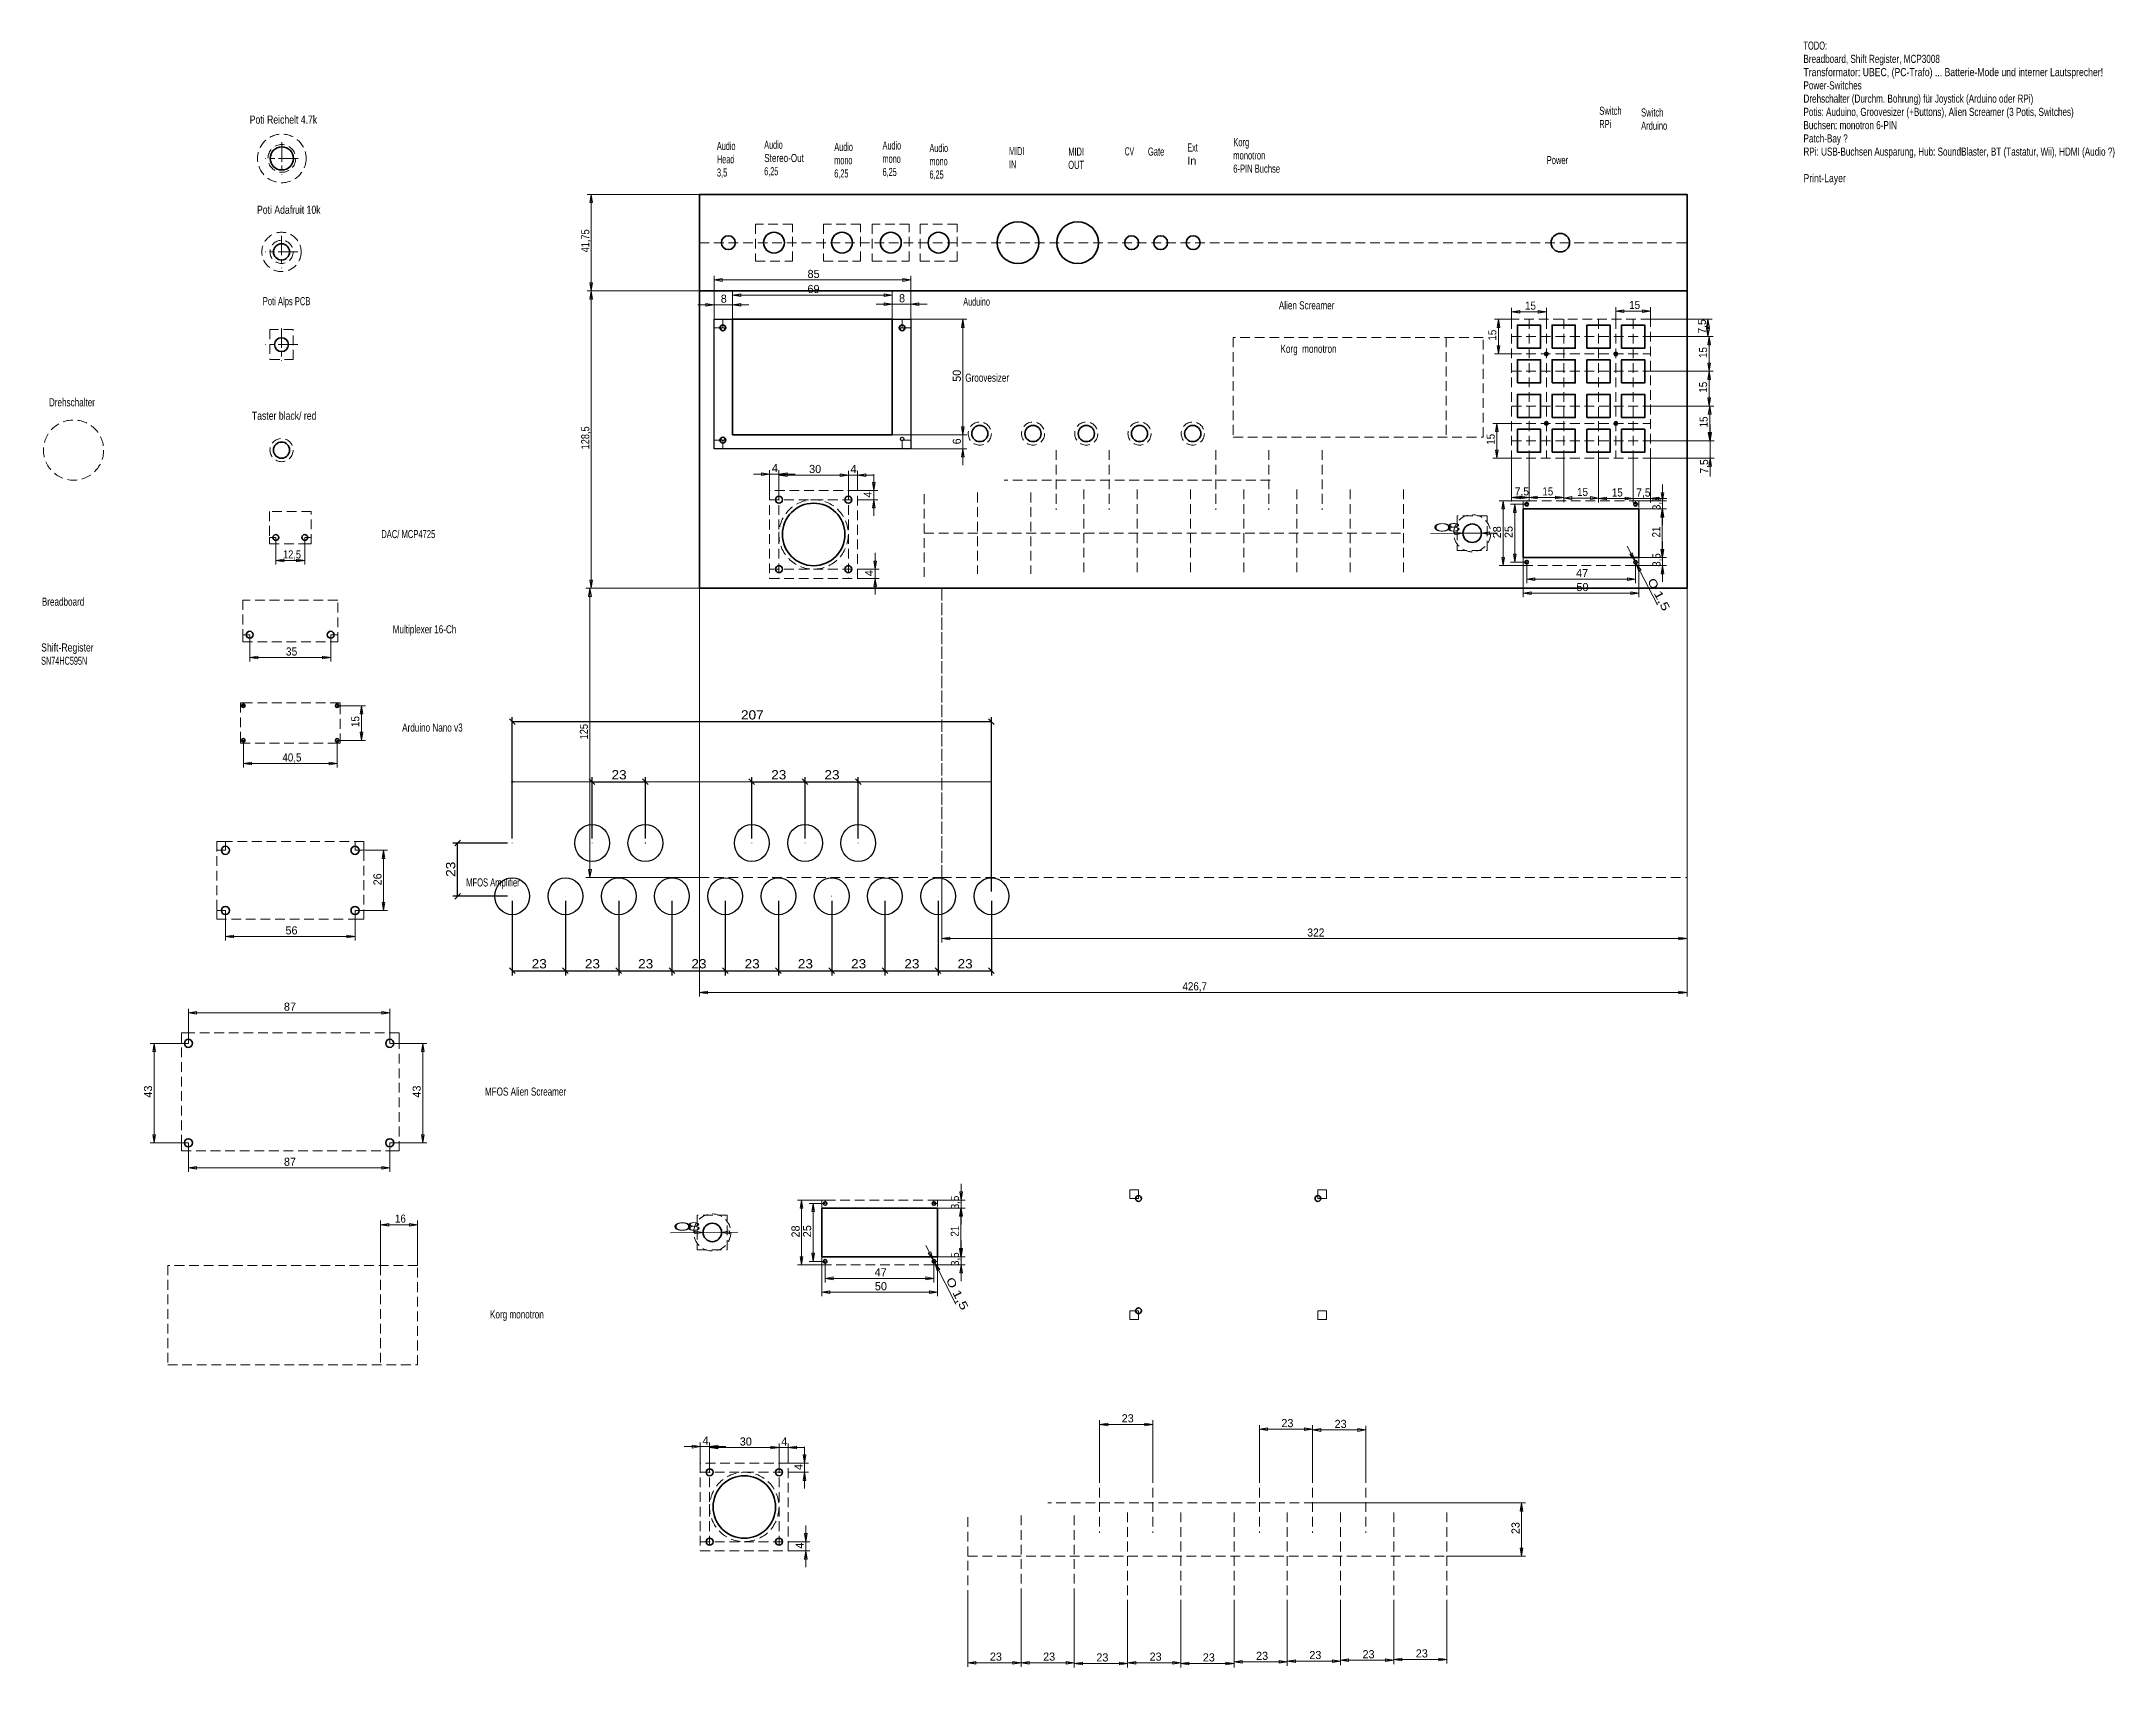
# Model space of a CAD drawing. Header units: millimetres. Extents: x 1103 to 1998, y 1257 to 1960.
import ezdxf

# ---------------------------------------------------------------- set-up
doc = ezdxf.new("R2010")
doc.units = ezdxf.units.MM
doc.header["$LTSCALE"] = 1.4
doc.header["$PDMODE"] = 32
doc.header["$PDSIZE"] = 0.7
doc.linetypes.add('LONG_DASH_SHORT_DASH', pattern=[9.9, 6, -1.2, 1.5, -1.2])
doc.linetypes.add('MEDIUM_DASHED', pattern=[4.5, 3, -1.5])
for name, color, linetype, lineweight in [('2', 7, 'Continuous', 25), ('3', 7, 'Continuous', 13), ('4', 7, 'MEDIUM_DASHED', 13), ('6', 7, 'Continuous', 13), ('7', 7, 'Continuous', 35)]:
    doc.layers.add(name, color=color, linetype=linetype, lineweight=lineweight)

msp = doc.modelspace()

# ---------------------------------------------------------------- texts
at = {"layer": '2', "width": 1.1}
for s, p in [('207 ', (1404.952, 1666.66)), ('23 ', (1349.018, 1640.773)), ('23 ', (1418.018, 1640.773)), ('23 ', (1441.018, 1640.773)), ('23 ', (1314.518, 1559.089)), ('23 ', (1337.518, 1559.089)), ('23 ', (1360.518, 1559.089)), ('23 ', (1383.518, 1559.089)), ('23 ', (1406.518, 1559.089)), ('23 ', (1429.518, 1559.089)), ('23 ', (1452.518, 1559.089)), ('23 ', (1475.518, 1559.089)), ('23 ', (1498.518, 1559.089))]:
    msp.add_text(s, height=4, dxfattribs=at).set_placement(p)
msp.add_text('23 ', height=4, rotation=90, dxfattribs=at).set_placement((1281.532, 1598.646))
at = {"layer": '4'}
for s, width, p in [('TODO: ', 0.55, (1863.992, 1956.139)), ('Breadboard, Shift Register, MCP3008 ', 0.75, (1863.992, 1950.412)), ('Transformator: UBEC, (PC-Trafo) ... Batterie-Mode und interner Lautsprecher! ', 0.8, (1863.992, 1944.685)), ('Power-Switches ', 0.75, (1863.992, 1938.957)), ('Drehschalter (Durchm. Bohrung) für Joystick (Arduino oder RPi) ', 0.75, (1863.992, 1933.23)), ('Poti Reichelt 4.7k ', 0.8, (1192.724, 1924.16)), ('Switch ', 0.7, (1775.789, 1927.987)), ('RPi ', 0.6, (1775.789, 1922.26)), ('Switch ', 0.7, (1793.839, 1927.255)), ('Potis: Auduino, Groovesizer (+Buttons), Alien Screamer (3 Potis, Switches) ', 0.75, (1863.992, 1927.503)), ('Audio ', 0.65, (1414.997, 1913.291)), ('Audio ', 0.65, (1466.13, 1912.983)), ('Korg ', 0.7, (1617.641, 1914.418)), ('Arduino ', 0.7, (1793.839, 1921.528)), ('Buchsen: monotron 6-PIN ', 0.75, (1863.992, 1921.775)), ('Patch-Bay ? ', 0.75, (1863.992, 1916.048)), ('Audio ', 0.65, (1394.567, 1912.764)), ('Head ', 0.65, (1394.567, 1907.036)), ('Stereo-Out ', 0.75, (1414.997, 1907.563)), ('Audio ', 0.65, (1445.281, 1912.354)), ('mono ', 0.65, (1445.281, 1906.627)), ('mono ', 0.65, (1466.13, 1907.256)), ('Audio ', 0.65, (1486.398, 1911.881)), ('mono ', 0.65, (1486.398, 1906.154)), ('MIDI ', 0.6, (1520.72, 1910.549)), ('IN ', 0.55, (1520.72, 1904.821)), ('OUT ', 0.55, (1546.373, 1904.597)), ('MIDI ', 0.6, (1546.373, 1910.324)), ('CV ', 0.5, (1570.744, 1910.431)), ('Gate ', 0.7, (1580.761, 1910.332)), ('Ext ', 0.65, (1597.788, 1912.113)), ('monotron ', 0.7, (1617.641, 1908.691)), ('Power ', 0.7, (1753.039, 1906.666)), ('RPi: USB-Buchsen Ausparung, Hub: SoundBlaster, BT (Tastatur, Wii), HDMI (Audio ?) ', 0.75, (1863.992, 1910.321)), ('3,5 ', 0.55, (1394.567, 1901.309)), ('6,25 ', 0.65, (1414.997, 1901.836)), ('6,25 ', 0.65, (1445.281, 1900.9)), ('6,25 ', 0.65, (1466.13, 1901.528)), ('6,25 ', 0.65, (1486.398, 1900.427)), ('6-PIN Buchse ', 0.7, (1617.641, 1902.964)), ('Print-Layer ', 0.8, (1863.992, 1898.866)), ('Poti Adafruit 10k ', 0.8, (1195.863, 1885.196)), ('Poti Alps PCB ', 0.7, (1198.379, 1845.699)), ('Auduino ', 0.65, (1501.002, 1845.48)), ('Alien Screamer ', 0.75, (1637.335, 1843.889)), ('15 ', 0.9, (1743.709, 1843.761)), ('15 ', 0.9, (1788.709, 1844.047)), ('Korg  monotron ', 0.75, (1638.067, 1825.124)), ('Groovesizer ', 0.75, (1501.868, 1812.614)), ('Drehschalter ', 0.75, (1105.961, 1801.99)), ('Taster black/ red ', 0.8, (1193.65, 1796.205)), ('DAC/ MCP4725 ', 0.7, (1249.567, 1745.05)), ('Breadboard ', 0.75, (1102.916, 1715.824)), ('Multiplexer 16-Ch ', 0.75, (1254.484, 1703.895)), ('SN74HC595N ', 0.65, (1102.612, 1690.305)), ('Shift-Register ', 0.8, (1102.612, 1696.033)), ('Arduino Nano v3 ', 0.75, (1258.581, 1661.415)), ('MFOS Amplifier ', 0.7, (1286.245, 1594.495)), ('MFOS Alien Screamer ', 0.75, (1294.329, 1504.096)), ('Korg monotron ', 0.75, (1296.534, 1407.817))]:
    msp.add_text(s, height=3.5, dxfattribs=dict(at, width=width)).set_placement(p)
for s, p in [('In ', (1597.788, 1906.386)), ('4 ', (1418.313, 1773.574)), ('30 ', (1434.399, 1773.181)), ('4 ', (1452.313, 1773.181)), ('4 ', (1388.366, 1353.277)), ('30 ', (1404.451, 1352.883)), ('4 ', (1422.366, 1352.883))]:
    msp.add_text(s, height=3.5, dxfattribs=at).set_placement(p)
at = {"layer": '4', "width": 0.9}
for p in [(1731.316, 1830.414), (1730.6, 1785.414)]:
    msp.add_text('15 ', height=3.5, rotation=90, dxfattribs=at).set_placement(p)
at = {"layer": '4'}
for p in [(1461.494, 1762.597), (1462.019, 1728.597), (1431.546, 1342.299), (1432.071, 1308.299)]:
    msp.add_text('4 ', height=3.5, rotation=90, dxfattribs=at).set_placement(p)
at = {"layer": '6'}
for s, p in [('69 ', (1433.703, 1850.968)), ('85 ', (1433.743, 1857.472)), ('8 ', (1396.238, 1846.782)), ('8 ', (1473.238, 1846.972)), ('47 ', (1765.771, 1728.182)), ('50 ', (1765.89, 1722.156)), ('56 ', (1208.167, 1573.765)), ('87 ', (1207.508, 1540.809)), ('87 ', (1207.508, 1473.792)), ('47 ', (1462.703, 1426.017)), ('50 ', (1462.822, 1419.991)), ('23 ', (1569.43, 1362.913)), ('23 ', (1638.43, 1360.825)), ('23 ', (1661.43, 1360.477)), ('23 ', (1512.494, 1259.907)), ('23 ', (1535.494, 1259.907)), ('23 ', (1558.494, 1259.559)), ('23 ', (1581.494, 1259.907)), ('23 ', (1604.494, 1259.559)), ('23 ', (1627.494, 1260.255)), ('23 ', (1650.494, 1260.603)), ('23 ', (1673.494, 1260.951)), ('23 ', (1696.494, 1261.299))]:
    msp.add_text(s, height=3.5, dxfattribs=at).set_placement(p)
for s, rotation, width, p in [('7,5 ', 90, 0.95, (1821.865, 1833.448)), ('15 ', 90, 0.9, (1822.353, 1822.914)), ('15 ', 90, 0.9, (1822.353, 1807.914)), ('15 ', 90, 0.9, (1822.598, 1792.914)), ('7,5 ', 90, 0.95, (1822.842, 1772.918)), ('3,5 ', 90, 0.9, (1802.23, 1757.168)), ('O ', 0.367, 2.15, (1704.042, 1747.913)), ('8 ', 0.367, 2.25, (1710.04, 1747.951)), ('21 ', 90, 0.9, (1802.13, 1745.356)), ('3,5 ', 90, 0.9, (1802.23, 1732.668)), ('O ', 297.081, 1.25, (1796.508, 1726.615)), ('1,5 ', 297.081, 1.4, (1799.238, 1721.275)), ('15 ', 90, 0.9, (1240.087, 1663.42)), ('125 ', 90, 0.85, (1338.854, 1658.062)), ('3,5 ', 90, 0.9, (1499.162, 1455.003)), ('O ', 0.367, 2.15, (1375.728, 1445.747)), ('8 ', 0.367, 2.25, (1381.725, 1445.786)), ('21 ', 90, 0.9, (1499.062, 1443.19)), ('3,5 ', 90, 0.9, (1499.162, 1430.503)), ('O ', 297.081, 1.25, (1493.44, 1424.449)), ('1,5 ', 297.081, 1.4, (1496.17, 1419.11))]:
    msp.add_text(s, height=3.5, rotation=rotation, dxfattribs=dict(at, width=width)).set_placement(p)
for s, p in [('50 ', (1499.951, 1812.595)), ('6 ', (1499.951, 1785.55)), ('28 ', (1733.332, 1744.958)), ('25 ', (1738.354, 1745.077)), ('26 ', (1249.661, 1594.971)), ('43 ', (1150.528, 1503.241)), ('43 ', (1266.6, 1503.241)), ('28 ', (1430.264, 1442.793)), ('25 ', (1435.286, 1442.912)), ('23 ', (1741.339, 1314.597))]:
    msp.add_text(s, height=3.5, rotation=90, dxfattribs=at).set_placement(p)
for s, width, p in [('7,5 ', 0.95, (1739.243, 1763.498)), ('15 ', 0.9, (1751.209, 1763.498)), ('15 ', 0.9, (1766.209, 1763.253)), ('15 ', 0.9, (1781.209, 1763.009)), ('7,5 ', 0.95, (1791.743, 1763.009)), ('12,5 ', 0.85, (1207.133, 1736.267)), ('35 ', 0.95, (1208.326, 1694.294)), ('40,5 ', 0.9, (1206.855, 1648.516)), ('322 ', 0.95, (1649.623, 1572.851)), ('426,7 ', 0.9, (1595.722, 1549.609)), ('16 ', 0.9, (1255.49, 1449.197))]:
    msp.add_text(s, height=3.5, dxfattribs=dict(at, width=width)).set_placement(p)
at = {"layer": '7', "width": 0.85}
for s, p in [('41,75 ', (1339.424, 1868.543)), ('128,5 ', (1339.424, 1783.38))]:
    msp.add_text(s, height=3.5, rotation=90, dxfattribs=at).set_placement(p)

# ---------------------------------------------------------------- linework, layer by layer
at = {"layer": '2'}
for p, q in [((1671.485, 1851.846), (1386.985, 1851.846)), ((1671.485, 1851.846), (1813.685, 1851.846)), ((1813.685, 1851.846), (1813.685, 1723.346)), ((1393.351, 1783.624), (1393.351, 1839.624)), ((1393.351, 1839.624), (1478.351, 1839.624)), ((1470.351, 1839.624), (1470.351, 1789.624)), ((1478.351, 1839.624), (1478.351, 1783.624)), ((1478.351, 1783.624), (1393.351, 1783.624)), ((1671.485, 1723.346), (1813.685, 1723.346)), ((1307.373, 1664.436), (1304.923, 1666.885)), ((1306.148, 1615.277), (1306.148, 1667.66)), ((1514.373, 1664.436), (1511.923, 1666.885)), ((1513.148, 1592.277), (1513.148, 1667.66)), ((1513.148, 1665.66), (1306.148, 1665.66)), ((1341.873, 1638.548), (1339.423, 1640.998)), ((1340.648, 1615.277), (1340.648, 1641.773)), ((1340.648, 1639.773), (1363.648, 1639.773)), ((1364.873, 1638.548), (1362.423, 1640.998)), ((1363.648, 1615.277), (1363.648, 1641.773)), ((1410.873, 1638.548), (1408.423, 1640.998)), ((1409.648, 1615.277), (1409.648, 1641.773)), ((1409.648, 1639.773), (1432.648, 1639.773)), ((1433.873, 1638.548), (1431.423, 1640.998)), ((1433.873, 1638.548), (1431.423, 1640.998)), ((1432.648, 1615.277), (1432.648, 1641.773)), ((1432.648, 1615.277), (1432.648, 1641.773)), ((1432.648, 1639.773), (1455.648, 1639.773)), ((1456.873, 1638.548), (1454.423, 1640.998)), ((1455.648, 1615.277), (1455.648, 1641.773)), ((1304.148, 1613.277), (1280.532, 1613.277)), ((1283.757, 1614.501), (1281.307, 1612.052)), ((1282.532, 1590.277), (1282.532, 1613.277)), ((1304.148, 1590.277), (1280.532, 1590.277)), ((1283.757, 1591.501), (1281.307, 1589.052)), ((1306.148, 1588.277), (1306.148, 1556.089)), ((1329.148, 1588.277), (1329.148, 1556.089)), ((1329.148, 1588.277), (1329.148, 1556.089)), ((1352.148, 1588.277), (1352.148, 1556.089)), ((1352.148, 1588.277), (1352.148, 1556.089)), ((1375.148, 1588.277), (1375.148, 1556.089)), ((1375.148, 1588.277), (1375.148, 1556.089)), ((1398.148, 1588.277), (1398.148, 1556.089)), ((1398.148, 1588.277), (1398.148, 1556.089)), ((1421.148, 1588.277), (1421.148, 1556.089)), ((1421.148, 1588.277), (1421.148, 1556.089)), ((1444.148, 1588.277), (1444.148, 1556.089)), ((1444.148, 1588.277), (1444.148, 1556.089)), ((1467.148, 1588.277), (1467.148, 1556.089)), ((1467.148, 1588.277), (1467.148, 1556.089)), ((1490.148, 1588.277), (1490.148, 1556.089)), ((1490.148, 1588.277), (1490.148, 1556.089)), ((1513.148, 1588.277), (1513.148, 1556.089)), ((1307.373, 1556.865), (1304.923, 1559.314)), ((1330.373, 1556.865), (1327.923, 1559.314)), ((1330.373, 1556.865), (1327.923, 1559.314)), ((1353.373, 1556.865), (1350.923, 1559.314)), ((1353.373, 1556.865), (1350.923, 1559.314)), ((1376.373, 1556.865), (1373.923, 1559.314)), ((1376.373, 1556.865), (1373.923, 1559.314)), ((1399.373, 1556.865), (1396.923, 1559.314)), ((1399.373, 1556.865), (1396.923, 1559.314)), ((1422.373, 1556.865), (1419.923, 1559.314)), ((1422.373, 1556.865), (1419.923, 1559.314)), ((1445.373, 1556.865), (1442.923, 1559.314)), ((1445.373, 1556.865), (1442.923, 1559.314)), ((1468.373, 1556.865), (1465.923, 1559.314)), ((1468.373, 1556.865), (1465.923, 1559.314)), ((1491.373, 1556.865), (1488.923, 1559.314)), ((1491.373, 1556.865), (1488.923, 1559.314)), ((1514.373, 1556.865), (1511.923, 1559.314)), ((1306.148, 1558.089), (1329.148, 1558.089)), ((1329.148, 1558.089), (1352.148, 1558.089)), ((1352.148, 1558.089), (1375.148, 1558.089)), ((1375.148, 1558.089), (1398.148, 1558.089)), ((1398.148, 1558.089), (1421.148, 1558.089)), ((1421.148, 1558.089), (1444.148, 1558.089)), ((1444.148, 1558.089), (1467.148, 1558.089)), ((1467.148, 1558.089), (1490.148, 1558.089)), ((1490.148, 1558.089), (1513.148, 1558.089))]:
    msp.add_line(p, q, dxfattribs=at)
for points in [[(1386.985, 1851.846), (1386.985, 1723.346), (1671.485, 1723.346)], [(1470.351, 1789.624), (1401.351, 1789.624), (1401.351, 1839.624)]]:
    msp.add_lwpolyline(points, dxfattribs=at)
for centre in [(1397.101, 1835.374), (1474.601, 1835.374), (1397.101, 1787.874), (1474.601, 1787.874)]:
    msp.add_circle(centre, 0.75, dxfattribs=at)
for centre in [(1340.648, 1613.277), (1363.648, 1613.277), (1409.648, 1613.277), (1432.648, 1613.277), (1455.648, 1613.277), (1306.148, 1590.277), (1329.148, 1590.277), (1352.148, 1590.277), (1375.148, 1590.277), (1398.148, 1590.277), (1421.148, 1590.277), (1444.148, 1590.277), (1467.148, 1590.277), (1490.148, 1590.277), (1513.148, 1590.277)]:
    msp.add_ellipse(centre, major_axis=(0, -8), ratio=0.9375, dxfattribs=at)
at = {"layer": '3'}
for p, q in [((1306.148, 1639.773), (1340.648, 1639.773)), ((1513.148, 1639.773), (1306.148, 1639.773)), ((1340.648, 1639.773), (1363.648, 1639.773)), ((1363.648, 1639.773), (1409.648, 1639.773)), ((1409.648, 1639.773), (1432.648, 1639.773)), ((1432.648, 1639.773), (1455.648, 1639.773)), ((1455.648, 1639.773), (1513.148, 1639.773)), ((1282.532, 1590.277), (1282.532, 1613.277)), ((1306.148, 1558.089), (1329.148, 1558.089)), ((1329.148, 1558.089), (1352.148, 1558.089)), ((1352.148, 1558.089), (1375.148, 1558.089)), ((1375.148, 1558.089), (1398.148, 1558.089)), ((1398.148, 1558.089), (1421.148, 1558.089)), ((1421.148, 1558.089), (1444.148, 1558.089)), ((1444.148, 1558.089), (1467.148, 1558.089)), ((1467.148, 1558.089), (1490.148, 1558.089)), ((1490.148, 1558.089), (1513.148, 1558.089))]:
    msp.add_line(p, q, dxfattribs=at)
for centre in [(1306.148, 1613.277), (1306.148, 1613.277), (1306.148, 1613.277), (1306.148, 1613.277), (1340.648, 1613.277), (1340.648, 1613.277), (1363.648, 1613.277), (1363.648, 1613.277), (1409.648, 1613.277), (1409.648, 1613.277), (1432.648, 1613.277), (1432.648, 1613.277), (1455.648, 1613.277), (1455.648, 1613.277), (1306.148, 1590.277), (1306.148, 1590.277), (1306.148, 1590.277), (1329.148, 1590.277), (1329.148, 1590.277), (1352.148, 1590.277), (1352.148, 1590.277), (1375.148, 1590.277), (1375.148, 1590.277), (1398.148, 1590.277), (1398.148, 1590.277), (1421.148, 1590.277), (1421.148, 1590.277), (1444.148, 1590.277), (1444.148, 1590.277), (1467.148, 1590.277), (1467.148, 1590.277), (1490.148, 1590.277), (1490.148, 1590.277), (1513.148, 1590.277), (1513.148, 1590.277), (1513.148, 1590.277)]:
    msp.add_circle(centre, 0.01, dxfattribs=at)
msp.add_point((1306.148, 1639.773), dxfattribs=at)
at = {"layer": '4'}
for p, q in [((1386.985, 1872.719), (1813.685, 1872.719)), ((1745.419, 1839.624), (1745.419, 1779.624)), ((1752.919, 1839.624), (1752.919, 1779.624)), ((1760.419, 1839.624), (1760.419, 1779.624)), ((1775.419, 1839.624), (1775.419, 1779.624)), ((1782.919, 1839.624), (1782.919, 1779.624)), ((1790.419, 1839.624), (1790.419, 1779.624)), ((1617.675, 1831.741), (1617.675, 1788.741)), ((1725.675, 1831.741), (1617.675, 1831.741)), ((1709.675, 1831.741), (1709.675, 1788.741)), ((1725.675, 1788.741), (1725.675, 1831.741)), ((1737.919, 1832.124), (1797.919, 1832.124)), ((1737.919, 1824.624), (1797.919, 1824.624)), ((1737.919, 1817.124), (1797.919, 1817.124)), ((1737.919, 1802.124), (1797.919, 1802.124)), ((1737.919, 1794.624), (1797.919, 1794.624)), ((1541.08, 1783.02), (1541.08, 1757.271)), ((1564.08, 1783.02), (1564.08, 1757.271)), ((1610.08, 1783.02), (1610.08, 1757.271)), ((1617.675, 1788.741), (1725.675, 1788.741)), ((1633.08, 1783.02), (1633.08, 1757.271)), ((1656.08, 1783.02), (1656.08, 1757.271)), ((1737.919, 1787.124), (1797.919, 1787.124)), ((1421.347, 1765.631), (1421.347, 1727.631)), ((1451.347, 1765.631), (1451.347, 1727.631)), ((1484.143, 1728.273), (1484.143, 1766.018)), ((1507.143, 1764.702), (1507.143, 1729.59)), ((1633.643, 1770.146), (1518.643, 1770.146)), ((1530.143, 1764.702), (1530.143, 1729.59)), ((1553.143, 1766.018), (1553.143, 1728.273)), ((1576.143, 1766.018), (1576.143, 1728.273)), ((1599.143, 1766.018), (1599.143, 1728.273)), ((1622.143, 1766.018), (1622.143, 1728.273)), ((1645.143, 1766.018), (1645.143, 1728.273)), ((1668.143, 1766.018), (1668.143, 1728.273)), ((1691.143, 1766.018), (1691.143, 1728.273)), ((1417.347, 1761.631), (1455.347, 1761.631)), ((1742.919, 1761.146), (1742.919, 1759.646)), ((1744.419, 1761.146), (1742.919, 1761.146)), ((1742.919, 1761.146), (1742.919, 1733.146)), ((1792.919, 1761.146), (1742.919, 1761.146)), ((1742.919, 1759.646), (1744.419, 1759.646)), ((1744.419, 1759.646), (1744.419, 1761.146)), ((1791.419, 1761.146), (1791.419, 1759.646)), ((1792.919, 1761.146), (1791.419, 1761.146)), ((1791.419, 1759.646), (1792.919, 1759.646)), ((1792.919, 1759.646), (1792.919, 1761.146)), ((1792.919, 1733.146), (1792.919, 1761.146)), ((1484.143, 1747.146), (1691.143, 1747.146)), ((1417.347, 1731.631), (1455.347, 1731.631)), ((1742.919, 1734.646), (1742.919, 1733.146)), ((1744.419, 1734.646), (1742.919, 1734.646)), ((1742.919, 1733.146), (1744.419, 1733.146)), ((1742.919, 1733.146), (1792.919, 1733.146)), ((1744.419, 1733.146), (1744.419, 1734.646)), ((1791.419, 1734.646), (1791.419, 1733.146)), ((1792.919, 1734.646), (1791.419, 1734.646)), ((1791.419, 1733.146), (1792.919, 1733.146)), ((1792.919, 1733.146), (1792.919, 1734.646)), ((1572.975, 1463.375), (1572.975, 1459.625)), ((1576.725, 1463.375), (1572.975, 1463.375)), ((1576.725, 1459.625), (1576.725, 1463.375)), ((1654.225, 1463.375), (1654.225, 1459.625)), ((1657.975, 1463.375), (1654.225, 1463.375)), ((1657.975, 1459.625), (1657.975, 1463.375)), ((1439.851, 1458.98), (1439.851, 1457.48)), ((1441.351, 1458.98), (1439.851, 1458.98)), ((1439.851, 1458.98), (1439.851, 1430.98)), ((1489.851, 1458.98), (1439.851, 1458.98)), ((1439.851, 1457.48), (1441.351, 1457.48)), ((1441.351, 1457.48), (1441.351, 1458.98)), ((1488.351, 1458.98), (1488.351, 1457.48)), ((1489.851, 1458.98), (1488.351, 1458.98)), ((1488.351, 1457.48), (1489.851, 1457.48)), ((1489.851, 1457.48), (1489.851, 1458.98)), ((1489.851, 1430.98), (1489.851, 1458.98)), ((1572.975, 1459.625), (1576.725, 1459.625)), ((1654.225, 1459.625), (1657.975, 1459.625)), ((1157.28, 1430.725), (1157.28, 1387.725)), ((1265.28, 1430.725), (1157.28, 1430.725)), ((1249.28, 1430.725), (1249.28, 1387.725)), ((1265.28, 1387.725), (1265.28, 1430.725)), ((1439.851, 1432.48), (1439.851, 1430.98)), ((1441.351, 1432.48), (1439.851, 1432.48)), ((1439.851, 1430.98), (1441.351, 1430.98)), ((1439.851, 1430.98), (1489.851, 1430.98)), ((1441.351, 1430.98), (1441.351, 1432.48)), ((1488.351, 1432.48), (1488.351, 1430.98)), ((1489.851, 1432.48), (1488.351, 1432.48)), ((1488.351, 1430.98), (1489.851, 1430.98)), ((1489.851, 1430.98), (1489.851, 1432.48)), ((1572.975, 1411.125), (1572.975, 1407.375)), ((1576.725, 1411.125), (1572.975, 1411.125)), ((1572.975, 1407.375), (1576.725, 1407.375)), ((1576.725, 1407.375), (1576.725, 1411.125)), ((1654.225, 1411.125), (1654.225, 1407.375)), ((1657.975, 1411.125), (1654.225, 1411.125)), ((1654.225, 1407.375), (1657.975, 1407.375)), ((1657.975, 1407.375), (1657.975, 1411.125)), ((1157.28, 1387.725), (1265.28, 1387.725)), ((1391.4, 1345.334), (1391.4, 1307.334)), ((1421.4, 1345.334), (1421.4, 1307.334)), ((1387.4, 1341.334), (1425.4, 1341.334)), ((1559.919, 1340.96), (1559.919, 1315.211)), ((1582.919, 1340.96), (1582.919, 1315.211)), ((1628.919, 1340.96), (1628.919, 1315.211)), ((1651.919, 1340.96), (1651.919, 1315.211)), ((1674.919, 1340.96), (1674.919, 1315.211)), ((1652.482, 1328.085), (1537.482, 1328.085)), ((1502.982, 1286.213), (1502.982, 1323.958)), ((1525.982, 1322.641), (1525.982, 1287.529)), ((1548.982, 1322.641), (1548.982, 1287.529)), ((1571.982, 1323.958), (1571.982, 1286.213)), ((1594.982, 1323.958), (1594.982, 1286.213)), ((1617.982, 1323.958), (1617.982, 1286.213)), ((1640.982, 1323.958), (1640.982, 1286.213)), ((1663.982, 1323.958), (1663.982, 1286.213)), ((1686.982, 1323.958), (1686.982, 1286.213)), ((1709.982, 1323.958), (1709.982, 1286.213)), ((1387.4, 1311.334), (1425.4, 1311.334)), ((1502.982, 1305.085), (1709.982, 1305.085))]:
    msp.add_line(p, q, dxfattribs=at)
at = {"layer": '4', "linetype": 'Continuous'}
for p, q in [((1737.919, 1839.624), (1730.441, 1839.624)), ((1732.191, 1824.624), (1732.191, 1839.624)), ((1737.919, 1839.624), (1737.919, 1844.636)), ((1752.919, 1842.886), (1737.919, 1842.886)), ((1752.919, 1839.624), (1752.919, 1844.636)), ((1782.919, 1839.624), (1782.919, 1844.922)), ((1782.919, 1843.172), (1797.919, 1843.172)), ((1797.919, 1839.624), (1797.919, 1844.922)), ((1737.919, 1824.624), (1730.441, 1824.624)), ((1737.919, 1794.624), (1729.725, 1794.624)), ((1731.475, 1794.624), (1731.475, 1779.624)), ((1417.347, 1765.631), (1417.347, 1774.449)), ((1421.347, 1765.631), (1421.347, 1774.449)), ((1421.347, 1765.631), (1421.347, 1774.056)), ((1451.347, 1765.631), (1451.347, 1774.056)), ((1451.347, 1765.631), (1451.347, 1774.056)), ((1455.347, 1765.631), (1455.347, 1774.056)), ((1737.919, 1779.624), (1729.725, 1779.624)), ((1428.347, 1772.699), (1410.347, 1772.699)), ((1421.347, 1772.306), (1451.347, 1772.306)), ((1444.347, 1772.306), (1462.347, 1772.306)), ((1455.347, 1765.631), (1464.119, 1765.631)), ((1462.369, 1754.631), (1462.369, 1772.631)), ((1455.347, 1761.631), (1464.119, 1761.631)), ((1462.894, 1738.631), (1462.894, 1720.631)), ((1455.347, 1731.631), (1464.644, 1731.631)), ((1455.347, 1727.631), (1464.644, 1727.631)), ((1387.4, 1345.334), (1387.4, 1354.152)), ((1391.4, 1345.334), (1391.4, 1354.152)), ((1391.4, 1345.334), (1391.4, 1353.758)), ((1421.4, 1345.334), (1421.4, 1353.758)), ((1421.4, 1345.334), (1421.4, 1353.758)), ((1425.4, 1345.334), (1425.4, 1353.758)), ((1398.4, 1352.402), (1380.4, 1352.402)), ((1391.4, 1352.008), (1421.4, 1352.008)), ((1414.4, 1352.008), (1432.4, 1352.008)), ((1425.4, 1345.334), (1434.171, 1345.334)), ((1432.421, 1334.334), (1432.421, 1352.334)), ((1425.4, 1341.334), (1434.171, 1341.334)), ((1432.946, 1318.334), (1432.946, 1300.334)), ((1425.4, 1311.334), (1434.696, 1311.334)), ((1425.4, 1307.334), (1434.696, 1307.334))]:
    msp.add_line(p, q, dxfattribs=at)
at = {"layer": '4'}
for points in [[(1411.24, 1864.719), (1427.24, 1864.719), (1427.24, 1880.719), (1411.24, 1880.719)], [(1440.614, 1864.719), (1456.614, 1864.719), (1456.614, 1880.719), (1440.614, 1880.719)], [(1461.692, 1864.719), (1477.692, 1864.719), (1477.692, 1880.719), (1461.692, 1880.719)], [(1482.321, 1864.719), (1498.321, 1864.719), (1498.321, 1880.719), (1482.321, 1880.719)], [(1393.351, 1835.874), (1397.101, 1835.874), (1397.101, 1839.624), (1393.351, 1839.624)], [(1478.351, 1839.624), (1474.601, 1839.624), (1474.601, 1835.874), (1478.351, 1835.874)], [(1737.919, 1779.624), (1797.919, 1779.624), (1797.919, 1839.624), (1737.919, 1839.624)], [(1201.469, 1822.166), (1211.469, 1822.166), (1211.469, 1835.166), (1201.469, 1835.166)], [(1393.351, 1783.624), (1397.101, 1783.624), (1397.101, 1787.374), (1393.351, 1787.374)], [(1478.351, 1787.374), (1474.601, 1787.374), (1474.601, 1783.624), (1478.351, 1783.624)], [(1417.347, 1727.631), (1455.347, 1727.631), (1455.347, 1765.631), (1417.347, 1765.631)], [(1201.236, 1742.584), (1219.236, 1742.584), (1219.236, 1756.584), (1201.236, 1756.584)], [(1714.376, 1739.646), (1727.376, 1739.646), (1727.376, 1754.646), (1714.376, 1754.646)], [(1201.236, 1742.584), (1203.986, 1742.584), (1203.986, 1745.334), (1201.236, 1745.334)], [(1219.236, 1745.334), (1216.486, 1745.334), (1216.486, 1742.584), (1219.236, 1742.584)], [(1386.985, 1598.346), (1491.685, 1598.346), (1491.685, 1723.346), (1386.985, 1723.346)], [(1813.685, 1723.346), (1491.685, 1723.346), (1491.685, 1598.346), (1813.685, 1598.346)], [(1189.736, 1700.262), (1230.736, 1700.262), (1230.736, 1718.262), (1189.736, 1718.262)], [(1189.736, 1700.262), (1192.736, 1700.262), (1192.736, 1703.262), (1189.736, 1703.262)], [(1230.736, 1703.262), (1227.736, 1703.262), (1227.736, 1700.262), (1230.736, 1700.262)], [(1188.736, 1656.38), (1231.736, 1656.38), (1231.736, 1673.88), (1188.736, 1673.88)], [(1188.736, 1672.63), (1189.986, 1672.63), (1189.986, 1673.88), (1188.736, 1673.88)], [(1231.736, 1673.88), (1230.486, 1673.88), (1230.486, 1672.63), (1231.736, 1672.63)], [(1188.736, 1656.38), (1189.986, 1656.38), (1189.986, 1657.63), (1188.736, 1657.63)], [(1231.736, 1657.63), (1230.486, 1657.63), (1230.486, 1656.38), (1231.736, 1656.38)], [(1178.486, 1580.369), (1241.986, 1580.369), (1241.986, 1613.869), (1178.486, 1613.869)], [(1178.486, 1613.869), (1178.486, 1610.119), (1182.236, 1610.119), (1182.236, 1613.869)], [(1241.986, 1613.869), (1238.236, 1613.869), (1238.236, 1610.119), (1241.986, 1610.119)], [(1178.486, 1580.369), (1182.236, 1580.369), (1182.236, 1584.119), (1178.486, 1584.119)], [(1241.986, 1584.119), (1238.236, 1584.119), (1238.236, 1580.369), (1241.986, 1580.369)], [(1163.236, 1480.19), (1257.236, 1480.19), (1257.236, 1531.19), (1163.236, 1531.19)], [(1163.236, 1526.69), (1166.236, 1526.69), (1166.236, 1531.19), (1163.236, 1531.19)], [(1257.236, 1531.19), (1253.236, 1531.19), (1253.236, 1526.69), (1257.236, 1526.69)], [(1163.236, 1480.19), (1166.236, 1480.19), (1166.236, 1483.69), (1163.236, 1483.69)], [(1257.236, 1483.69), (1253.236, 1483.69), (1253.236, 1480.19), (1257.236, 1480.19)], [(1386.061, 1437.48), (1399.061, 1437.48), (1399.061, 1452.48), (1386.061, 1452.48)], [(1387.4, 1307.334), (1425.4, 1307.334), (1425.4, 1345.334), (1387.4, 1345.334)]]:
    msp.add_lwpolyline(points, close=True, dxfattribs=at)
at = {"layer": '4', "linetype": 'Continuous'}
for points in [[(1731.607, 1836.124), (1732.191, 1839.624), (1732.774, 1836.124)], [(1741.419, 1843.47), (1737.919, 1842.886), (1741.419, 1842.303)], [(1749.419, 1843.47), (1752.919, 1842.886), (1749.419, 1842.303)], [(1786.419, 1843.756), (1782.919, 1843.172), (1786.419, 1842.589)], [(1794.419, 1843.756), (1797.919, 1843.172), (1794.419, 1842.589)], [(1731.607, 1828.124), (1732.191, 1824.624), (1732.774, 1828.124)], [(1730.892, 1791.124), (1731.475, 1794.624), (1732.058, 1791.124)], [(1730.892, 1783.124), (1731.475, 1779.624), (1732.058, 1783.124)], [(1413.847, 1773.283), (1417.347, 1772.699), (1413.847, 1772.116)], [(1424.847, 1773.283), (1421.347, 1772.699), (1424.847, 1772.116)], [(1424.847, 1772.889), (1421.347, 1772.306), (1424.847, 1771.723)], [(1447.847, 1772.889), (1451.347, 1772.306), (1447.847, 1771.723)], [(1447.847, 1772.889), (1451.347, 1772.306), (1447.847, 1771.723)], [(1458.847, 1772.889), (1455.347, 1772.306), (1458.847, 1771.723)], [(1462.953, 1769.131), (1462.369, 1765.631), (1461.786, 1769.131)], [(1462.953, 1758.131), (1462.369, 1761.631), (1461.786, 1758.131)], [(1463.477, 1735.131), (1462.894, 1731.631), (1462.311, 1735.131)], [(1463.477, 1724.131), (1462.894, 1727.631), (1462.311, 1724.131)], [(1383.9, 1352.985), (1387.4, 1352.402), (1383.9, 1351.818)], [(1394.9, 1352.985), (1391.4, 1352.402), (1394.9, 1351.818)], [(1394.9, 1352.591), (1391.4, 1352.008), (1394.9, 1351.425)], [(1417.9, 1352.591), (1421.4, 1352.008), (1417.9, 1351.425)], [(1417.9, 1352.591), (1421.4, 1352.008), (1417.9, 1351.425)], [(1428.9, 1352.591), (1425.4, 1352.008), (1428.9, 1351.425)], [(1433.005, 1348.834), (1432.421, 1345.334), (1431.838, 1348.834)], [(1433.005, 1337.834), (1432.421, 1341.334), (1431.838, 1337.834)], [(1433.529, 1314.834), (1432.946, 1311.334), (1432.363, 1314.834)], [(1433.529, 1303.834), (1432.946, 1307.334), (1432.363, 1303.834)]]:
    msp.add_lwpolyline(points, close=True, dxfattribs=at)
at = {"layer": '4'}
for centre, radius in [((1206.597, 1909.135), 10.5), ((1206.469, 1868.733), 8.5), ((1206.469, 1828.666), 3), ((1116.617, 1783.08), 13), ((1508.147, 1790.233), 5), ((1531.147, 1790.233), 5), ((1554.147, 1790.233), 5), ((1577.147, 1790.233), 5), ((1600.147, 1790.233), 5), ((1206.469, 1783.08), 5), ((1436.347, 1746.631), 15), ((1720.876, 1747.146), 8), ((1392.561, 1444.98), 8), ((1406.4, 1326.334), 15)]:
    msp.add_circle(centre, radius, dxfattribs=at)
at = {"layer": '6'}
for p, q in [((1393.351, 1839.624), (1393.351, 1858.347)), ((1393.351, 1856.597), (1478.351, 1856.597)), ((1478.351, 1839.624), (1478.351, 1858.347)), ((1408.351, 1845.907), (1386.351, 1845.907)), ((1393.351, 1839.624), (1393.351, 1847.657)), ((1401.351, 1839.624), (1401.351, 1851.843)), ((1401.351, 1850.093), (1470.351, 1850.093)), ((1401.351, 1839.624), (1401.351, 1847.657)), ((1463.351, 1846.097), (1485.351, 1846.097)), ((1470.351, 1839.624), (1470.351, 1851.843)), ((1470.351, 1839.624), (1470.351, 1847.847)), ((1478.351, 1839.624), (1478.351, 1847.847)), ((1470.351, 1839.624), (1502.576, 1839.624)), ((1500.826, 1839.624), (1500.826, 1789.624)), ((1797.919, 1839.624), (1824.49, 1839.624)), ((1822.74, 1832.124), (1822.74, 1839.624)), ((1797.919, 1832.124), (1824.49, 1832.124)), ((1797.919, 1832.124), (1824.978, 1832.124)), ((1823.228, 1817.124), (1823.228, 1832.124)), ((1797.919, 1817.124), (1824.978, 1817.124)), ((1797.919, 1817.124), (1824.978, 1817.124)), ((1823.228, 1802.124), (1823.228, 1817.124)), ((1797.919, 1802.124), (1824.978, 1802.124)), ((1797.919, 1802.124), (1825.223, 1802.124)), ((1823.473, 1787.124), (1823.473, 1802.124)), ((1500.826, 1796.624), (1500.826, 1776.624)), ((1823.717, 1794.124), (1823.717, 1771.693)), ((1470.351, 1789.624), (1502.576, 1789.624)), ((1470.351, 1789.624), (1502.576, 1789.624)), ((1478.351, 1783.624), (1502.576, 1783.624)), ((1797.919, 1787.124), (1825.223, 1787.124)), ((1797.919, 1787.124), (1825.467, 1787.124)), ((1737.919, 1779.624), (1737.919, 1760.873)), ((1745.419, 1779.624), (1745.419, 1760.873)), ((1745.419, 1779.624), (1745.419, 1760.873)), ((1760.419, 1779.624), (1760.419, 1760.628)), ((1760.419, 1779.624), (1760.419, 1760.873)), ((1775.419, 1779.624), (1775.419, 1760.384)), ((1775.419, 1779.624), (1775.419, 1760.628)), ((1790.419, 1779.624), (1790.419, 1760.384)), ((1790.419, 1779.624), (1790.419, 1760.384)), ((1797.919, 1779.624), (1825.467, 1779.624)), ((1797.919, 1779.624), (1797.919, 1760.384)), ((1803.105, 1750.646), (1803.105, 1768.146)), ((1742.919, 1761.146), (1732.457, 1761.146)), ((1734.207, 1761.146), (1734.207, 1733.146)), ((1744.419, 1759.646), (1737.479, 1759.646)), ((1745.419, 1762.623), (1737.919, 1762.623)), ((1739.229, 1759.646), (1739.229, 1734.646)), ((1760.419, 1762.623), (1745.419, 1762.623)), ((1775.419, 1762.378), (1760.419, 1762.378)), ((1790.419, 1762.134), (1775.419, 1762.134)), ((1783.419, 1762.134), (1804.919, 1762.134)), ((1792.919, 1761.146), (1804.855, 1761.146)), ((1792.919, 1757.646), (1804.855, 1757.646)), ((1792.919, 1757.646), (1804.755, 1757.646)), ((1803.005, 1757.646), (1803.005, 1736.646)), ((1203.986, 1745.334), (1203.986, 1733.642)), ((1216.486, 1745.334), (1216.486, 1733.642)), ((1803.105, 1743.646), (1803.105, 1726.146)), ((1203.986, 1735.392), (1216.486, 1735.392)), ((1742.919, 1733.146), (1732.457, 1733.146)), ((1744.419, 1734.646), (1737.479, 1734.646)), ((1742.919, 1736.646), (1742.919, 1719.531)), ((1744.419, 1734.646), (1744.419, 1725.557)), ((1791.419, 1734.646), (1791.419, 1725.557)), ((1792.919, 1736.646), (1792.919, 1719.531)), ((1792.919, 1736.646), (1804.855, 1736.646)), ((1792.919, 1736.646), (1804.755, 1736.646)), ((1792.919, 1733.146), (1804.855, 1733.146)), ((1386.985, 1723.346), (1337.979, 1723.346)), ((1339.729, 1723.346), (1339.729, 1598.346)), ((1386.985, 1723.346), (1386.985, 1546.984)), ((1742.919, 1721.281), (1792.919, 1721.281)), ((1744.419, 1727.307), (1791.419, 1727.307)), ((1813.685, 1723.346), (1813.685, 1546.984)), ((1192.736, 1703.262), (1192.736, 1691.669)), ((1227.736, 1703.262), (1227.736, 1691.669)), ((1192.736, 1693.419), (1227.736, 1693.419)), ((1230.486, 1672.63), (1242.712, 1672.63)), ((1240.962, 1672.63), (1240.962, 1657.63)), ((1189.986, 1657.63), (1189.986, 1645.891)), ((1230.486, 1657.63), (1242.712, 1657.63)), ((1230.486, 1657.63), (1230.486, 1645.891)), ((1189.986, 1647.641), (1230.486, 1647.641)), ((1238.236, 1610.119), (1252.286, 1610.119)), ((1250.536, 1610.119), (1250.536, 1584.119)), ((1386.985, 1598.346), (1337.979, 1598.346)), ((1491.685, 1598.346), (1491.685, 1570.226)), ((1813.685, 1598.346), (1813.685, 1570.226)), ((1182.236, 1584.119), (1182.236, 1571.14)), ((1238.236, 1584.119), (1252.286, 1584.119)), ((1238.236, 1584.119), (1238.236, 1571.14)), ((1182.236, 1572.89), (1238.236, 1572.89)), ((1813.685, 1571.976), (1491.685, 1571.976)), ((1166.236, 1526.69), (1166.236, 1541.684)), ((1253.236, 1526.69), (1253.236, 1541.684)), ((1386.985, 1548.734), (1813.685, 1548.734)), ((1166.236, 1539.934), (1253.236, 1539.934)), ((1166.236, 1526.69), (1149.653, 1526.69)), ((1151.403, 1526.69), (1151.403, 1483.69)), ((1253.236, 1526.69), (1269.225, 1526.69)), ((1267.475, 1526.69), (1267.475, 1483.69)), ((1166.236, 1483.69), (1149.653, 1483.69)), ((1166.236, 1483.69), (1166.236, 1471.167)), ((1253.236, 1483.69), (1269.225, 1483.69)), ((1253.236, 1483.69), (1253.236, 1471.167)), ((1166.236, 1472.917), (1253.236, 1472.917)), ((1500.037, 1448.48), (1500.037, 1465.98)), ((1439.851, 1458.98), (1429.389, 1458.98)), ((1431.139, 1458.98), (1431.139, 1430.98)), ((1441.351, 1457.48), (1434.411, 1457.48)), ((1436.161, 1457.48), (1436.161, 1432.48)), ((1489.851, 1458.98), (1501.787, 1458.98)), ((1489.851, 1455.48), (1501.787, 1455.48)), ((1489.851, 1455.48), (1501.687, 1455.48)), ((1499.937, 1455.48), (1499.937, 1434.48)), ((1249.28, 1430.725), (1249.28, 1450.072)), ((1249.28, 1448.322), (1265.28, 1448.322)), ((1265.28, 1430.725), (1265.28, 1450.072)), ((1439.851, 1434.48), (1439.851, 1417.366)), ((1489.851, 1434.48), (1489.851, 1417.366)), ((1489.851, 1434.48), (1501.787, 1434.48)), ((1489.851, 1434.48), (1501.687, 1434.48)), ((1500.037, 1441.48), (1500.037, 1423.98)), ((1439.851, 1430.98), (1429.389, 1430.98)), ((1441.351, 1432.48), (1434.411, 1432.48)), ((1441.351, 1432.48), (1441.351, 1423.392)), ((1441.351, 1425.142), (1488.351, 1425.142)), ((1488.351, 1432.48), (1488.351, 1423.392)), ((1489.851, 1430.98), (1501.787, 1430.98)), ((1439.851, 1419.116), (1489.851, 1419.116)), ((1559.919, 1340.96), (1559.919, 1363.788)), ((1559.919, 1362.038), (1582.919, 1362.038)), ((1582.919, 1340.96), (1582.919, 1363.788)), ((1628.919, 1340.96), (1628.919, 1361.7)), ((1651.919, 1340.96), (1651.919, 1361.7)), ((1628.919, 1359.95), (1651.919, 1359.95)), ((1651.919, 1340.96), (1651.919, 1361.352)), ((1651.919, 1359.602), (1674.919, 1359.602)), ((1674.919, 1340.96), (1674.919, 1361.352)), ((1652.482, 1328.085), (1743.964, 1328.085)), ((1742.214, 1328.085), (1742.214, 1305.085)), ((1709.982, 1305.085), (1743.964, 1305.085)), ((1502.982, 1286.213), (1502.982, 1257.282)), ((1525.982, 1287.529), (1525.982, 1257.282)), ((1525.982, 1287.529), (1525.982, 1257.282)), ((1548.982, 1287.529), (1548.982, 1257.282)), ((1548.982, 1287.529), (1548.982, 1256.934)), ((1571.982, 1286.213), (1571.982, 1256.934)), ((1571.982, 1286.213), (1571.982, 1257.282)), ((1594.982, 1286.213), (1594.982, 1257.282)), ((1594.982, 1286.213), (1594.982, 1256.934)), ((1617.982, 1286.213), (1617.982, 1256.934)), ((1617.982, 1286.213), (1617.982, 1257.63)), ((1640.982, 1286.213), (1640.982, 1257.63)), ((1640.982, 1286.213), (1640.982, 1257.978)), ((1663.982, 1286.213), (1663.982, 1257.978)), ((1663.982, 1286.213), (1663.982, 1258.326)), ((1686.982, 1286.213), (1686.982, 1258.326)), ((1686.982, 1286.213), (1686.982, 1258.674)), ((1709.982, 1286.213), (1709.982, 1258.674)), ((1502.982, 1259.032), (1525.982, 1259.032)), ((1525.982, 1259.032), (1548.982, 1259.032)), ((1548.982, 1258.684), (1571.982, 1258.684)), ((1571.982, 1259.032), (1594.982, 1259.032)), ((1594.982, 1258.684), (1617.982, 1258.684)), ((1617.982, 1259.38), (1640.982, 1259.38)), ((1640.982, 1259.728), (1663.982, 1259.728)), ((1663.982, 1260.076), (1686.982, 1260.076)), ((1686.982, 1260.424), (1709.982, 1260.424))]:
    msp.add_line(p, q, dxfattribs=at)
for points in [[(1396.851, 1857.18), (1393.351, 1856.597), (1396.851, 1856.014)], [(1474.851, 1857.18), (1478.351, 1856.597), (1474.851, 1856.014)], [(1389.851, 1846.49), (1393.351, 1845.907), (1389.851, 1845.324)], [(1404.851, 1850.677), (1401.351, 1850.093), (1404.851, 1849.51)], [(1404.851, 1846.49), (1401.351, 1845.907), (1404.851, 1845.324)], [(1466.851, 1850.677), (1470.351, 1850.093), (1466.851, 1849.51)], [(1466.851, 1846.68), (1470.351, 1846.097), (1466.851, 1845.514)], [(1481.851, 1846.68), (1478.351, 1846.097), (1481.851, 1845.514)], [(1501.409, 1836.124), (1500.826, 1839.624), (1500.242, 1836.124)], [(1823.323, 1836.124), (1822.74, 1839.624), (1822.156, 1836.124)], [(1823.323, 1835.624), (1822.74, 1832.124), (1822.156, 1835.624)], [(1823.812, 1828.624), (1823.228, 1832.124), (1822.645, 1828.624)], [(1823.812, 1820.624), (1823.228, 1817.124), (1822.645, 1820.624)], [(1823.812, 1813.624), (1823.228, 1817.124), (1822.645, 1813.624)], [(1823.812, 1805.624), (1823.228, 1802.124), (1822.645, 1805.624)], [(1824.056, 1798.624), (1823.473, 1802.124), (1822.89, 1798.624)], [(1501.409, 1793.124), (1500.826, 1789.624), (1500.242, 1793.124)], [(1501.409, 1793.124), (1500.826, 1789.624), (1500.242, 1793.124)], [(1501.409, 1780.124), (1500.826, 1783.624), (1500.242, 1780.124)], [(1824.056, 1790.624), (1823.473, 1787.124), (1822.89, 1790.624)], [(1824.301, 1790.624), (1823.717, 1787.124), (1823.134, 1790.624)], [(1824.301, 1776.124), (1823.717, 1779.624), (1823.134, 1776.124)], [(1803.689, 1764.646), (1803.105, 1761.146), (1802.522, 1764.646)], [(1733.624, 1757.646), (1734.207, 1761.146), (1734.791, 1757.646)], [(1741.419, 1762.039), (1737.919, 1762.623), (1741.419, 1763.206)], [(1738.646, 1756.146), (1739.229, 1759.646), (1739.812, 1756.146)], [(1741.919, 1762.039), (1745.419, 1762.623), (1741.919, 1763.206)], [(1748.919, 1762.039), (1745.419, 1762.623), (1748.919, 1763.206)], [(1756.919, 1762.039), (1760.419, 1762.623), (1756.919, 1763.206)], [(1763.919, 1761.795), (1760.419, 1762.378), (1763.919, 1762.962)], [(1771.919, 1761.795), (1775.419, 1762.378), (1771.919, 1762.962)], [(1778.919, 1761.551), (1775.419, 1762.134), (1778.919, 1762.717)], [(1786.919, 1761.551), (1790.419, 1762.134), (1786.919, 1762.717)], [(1786.919, 1761.551), (1790.419, 1762.134), (1786.919, 1762.717)], [(1801.419, 1761.551), (1797.919, 1762.134), (1801.419, 1762.717)], [(1803.588, 1754.146), (1803.005, 1757.646), (1802.421, 1754.146)], [(1803.689, 1754.146), (1803.105, 1757.646), (1802.522, 1754.146)], [(1713.379, 1746.514), (1716.876, 1747.12), (1713.372, 1747.681)], [(1728.379, 1746.61), (1724.875, 1747.171), (1728.372, 1747.777)], [(1738.646, 1738.146), (1739.229, 1734.646), (1739.812, 1738.146)], [(1790.003, 1738.695), (1791.077, 1735.313), (1788.965, 1738.164)], [(1803.588, 1740.146), (1803.005, 1736.646), (1802.421, 1740.146)], [(1803.689, 1740.146), (1803.105, 1736.646), (1802.522, 1740.146)], [(1207.486, 1734.809), (1203.986, 1735.392), (1207.486, 1735.976)], [(1212.986, 1734.809), (1216.486, 1735.392), (1212.986, 1735.976)], [(1733.624, 1736.646), (1734.207, 1733.146), (1734.791, 1736.646)], [(1793.873, 1731.127), (1791.76, 1733.978), (1792.834, 1730.596)], [(1803.689, 1729.646), (1803.105, 1733.146), (1802.522, 1729.646)], [(1339.146, 1719.846), (1339.729, 1723.346), (1340.312, 1719.846)], [(1746.419, 1720.698), (1742.919, 1721.281), (1746.419, 1721.865)], [(1747.919, 1726.724), (1744.419, 1727.307), (1747.919, 1727.891)], [(1787.919, 1726.724), (1791.419, 1727.307), (1787.919, 1727.891)], [(1789.419, 1720.698), (1792.919, 1721.281), (1789.419, 1721.865)], [(1196.236, 1692.836), (1192.736, 1693.419), (1196.236, 1694.002)], [(1224.236, 1692.836), (1227.736, 1693.419), (1224.236, 1694.002)], [(1241.545, 1669.13), (1240.962, 1672.63), (1240.379, 1669.13)], [(1241.545, 1661.13), (1240.962, 1657.63), (1240.379, 1661.13)], [(1193.486, 1647.057), (1189.986, 1647.641), (1193.486, 1648.224)], [(1226.986, 1647.057), (1230.486, 1647.641), (1226.986, 1648.224)], [(1251.119, 1606.619), (1250.536, 1610.119), (1249.953, 1606.619)], [(1339.146, 1601.846), (1339.729, 1598.346), (1340.312, 1601.846)], [(1251.119, 1587.619), (1250.536, 1584.119), (1249.953, 1587.619)], [(1185.736, 1572.307), (1182.236, 1572.89), (1185.736, 1573.474)], [(1234.736, 1572.307), (1238.236, 1572.89), (1234.736, 1573.474)], [(1495.185, 1571.393), (1491.685, 1571.976), (1495.185, 1572.56)], [(1810.185, 1571.393), (1813.685, 1571.976), (1810.185, 1572.56)], [(1169.736, 1540.517), (1166.236, 1539.934), (1169.736, 1539.351)], [(1249.736, 1540.517), (1253.236, 1539.934), (1249.736, 1539.351)], [(1390.485, 1548.15), (1386.985, 1548.734), (1390.485, 1549.317)], [(1810.185, 1548.15), (1813.685, 1548.734), (1810.185, 1549.317)], [(1150.82, 1523.19), (1151.403, 1526.69), (1151.987, 1523.19)], [(1268.058, 1523.19), (1267.475, 1526.69), (1266.891, 1523.19)], [(1150.82, 1487.19), (1151.403, 1483.69), (1151.987, 1487.19)], [(1268.058, 1487.19), (1267.475, 1483.69), (1266.891, 1487.19)], [(1169.736, 1472.333), (1166.236, 1472.917), (1169.736, 1473.5)], [(1249.736, 1472.333), (1253.236, 1472.917), (1249.736, 1473.5)], [(1500.621, 1462.48), (1500.037, 1458.98), (1499.454, 1462.48)], [(1430.556, 1455.48), (1431.139, 1458.98), (1431.723, 1455.48)], [(1435.578, 1453.98), (1436.161, 1457.48), (1436.744, 1453.98)], [(1500.52, 1451.98), (1499.937, 1455.48), (1499.353, 1451.98)], [(1500.621, 1451.98), (1500.037, 1455.48), (1499.454, 1451.98)], [(1252.78, 1448.906), (1249.28, 1448.322), (1252.78, 1447.739)], [(1261.78, 1448.906), (1265.28, 1448.322), (1261.78, 1447.739)], [(1385.065, 1444.349), (1388.561, 1444.954), (1385.057, 1445.515)], [(1400.064, 1444.445), (1396.561, 1445.006), (1400.057, 1445.611)], [(1430.556, 1434.48), (1431.139, 1430.98), (1431.723, 1434.48)], [(1435.578, 1435.98), (1436.161, 1432.48), (1436.744, 1435.98)], [(1486.935, 1436.53), (1488.009, 1433.148), (1485.897, 1435.999)], [(1500.52, 1437.98), (1499.937, 1434.48), (1499.353, 1437.98)], [(1500.621, 1437.98), (1500.037, 1434.48), (1499.454, 1437.98)], [(1444.851, 1424.558), (1441.351, 1425.142), (1444.851, 1425.725)], [(1484.851, 1424.558), (1488.351, 1425.142), (1484.851, 1425.725)], [(1490.805, 1428.962), (1488.692, 1431.812), (1489.766, 1428.43)], [(1500.621, 1427.48), (1500.037, 1430.98), (1499.454, 1427.48)], [(1443.351, 1418.532), (1439.851, 1419.116), (1443.351, 1419.699)], [(1486.351, 1418.532), (1489.851, 1419.116), (1486.351, 1419.699)], [(1563.419, 1362.622), (1559.919, 1362.038), (1563.419, 1361.455)], [(1579.419, 1362.622), (1582.919, 1362.038), (1579.419, 1361.455)], [(1632.419, 1360.534), (1628.919, 1359.95), (1632.419, 1359.367)], [(1648.419, 1360.534), (1651.919, 1359.95), (1648.419, 1359.367)], [(1655.419, 1360.186), (1651.919, 1359.602), (1655.419, 1359.019)], [(1671.419, 1360.186), (1674.919, 1359.602), (1671.419, 1359.019)], [(1742.797, 1324.585), (1742.214, 1328.085), (1741.631, 1324.585)], [(1742.797, 1308.585), (1742.214, 1305.085), (1741.631, 1308.585)], [(1506.482, 1258.448), (1502.982, 1259.032), (1506.482, 1259.615)], [(1522.482, 1258.448), (1525.982, 1259.032), (1522.482, 1259.615)], [(1529.482, 1258.448), (1525.982, 1259.032), (1529.482, 1259.615)], [(1545.482, 1258.448), (1548.982, 1259.032), (1545.482, 1259.615)], [(1552.482, 1258.1), (1548.982, 1258.684), (1552.482, 1259.267)], [(1568.482, 1258.1), (1571.982, 1258.684), (1568.482, 1259.267)], [(1575.482, 1258.448), (1571.982, 1259.032), (1575.482, 1259.615)], [(1591.482, 1258.448), (1594.982, 1259.032), (1591.482, 1259.615)], [(1598.482, 1258.1), (1594.982, 1258.684), (1598.482, 1259.267)], [(1614.482, 1258.1), (1617.982, 1258.684), (1614.482, 1259.267)], [(1621.482, 1258.796), (1617.982, 1259.38), (1621.482, 1259.963)], [(1637.482, 1258.796), (1640.982, 1259.38), (1637.482, 1259.963)], [(1644.482, 1259.144), (1640.982, 1259.728), (1644.482, 1260.311)], [(1660.482, 1259.144), (1663.982, 1259.728), (1660.482, 1260.311)], [(1667.482, 1259.492), (1663.982, 1260.076), (1667.482, 1260.659)], [(1683.482, 1259.492), (1686.982, 1260.076), (1683.482, 1260.659)], [(1690.482, 1259.84), (1686.982, 1260.424), (1690.482, 1261.007)], [(1706.482, 1259.84), (1709.982, 1260.424), (1706.482, 1261.007)]]:
    msp.add_lwpolyline(points, close=True, dxfattribs=at)
for points in [[(1731.875, 1747.216), (1716.876, 1747.12), (1702.823, 1747.03)], [(1787.891, 1741.546), (1791.76, 1733.978), (1800.863, 1716.174)], [(1403.561, 1445.051), (1388.561, 1444.954), (1374.508, 1444.864)], [(1484.823, 1439.38), (1488.692, 1431.812), (1497.795, 1414.008)]]:
    msp.add_lwpolyline(points, dxfattribs=at)
at = {"layer": '7', "linetype": 'LONG_DASH_SHORT_DASH', "lineweight": 13}
for p, q in [((1213.597, 1909.135), (1199.597, 1909.135)), ((1206.597, 1916.135), (1206.597, 1902.135)), ((1206.469, 1875.733), (1206.469, 1861.733)), ((1213.469, 1868.733), (1199.469, 1868.733)), ((1213.469, 1828.666), (1199.469, 1828.666)), ((1206.469, 1835.666), (1206.469, 1821.666))]:
    msp.add_line(p, q, dxfattribs=at)
at = {"layer": '7', "lineweight": 13}
for p, q in [((1386.985, 1893.592), (1338.549, 1893.592)), ((1340.299, 1893.592), (1340.299, 1851.846)), ((1386.985, 1851.846), (1338.549, 1851.846)), ((1386.985, 1851.846), (1338.549, 1851.846)), ((1340.299, 1851.846), (1340.299, 1723.346)), ((1386.985, 1723.346), (1338.549, 1723.346))]:
    msp.add_line(p, q, dxfattribs=at)
at = {"layer": '7', "linetype": 'MEDIUM_DASHED', "lineweight": 13}
for p, q in [((1393.351, 1839.624), (1393.351, 1783.624)), ((1401.303, 1839.624), (1393.351, 1839.624)), ((1478.351, 1839.624), (1470.189, 1839.624)), ((1478.351, 1783.624), (1478.351, 1839.624)), ((1393.351, 1783.624), (1478.351, 1783.624))]:
    msp.add_line(p, q, dxfattribs=at)
at = {"layer": '7'}
for p, q in [((1470.351, 1839.624), (1401.351, 1839.624)), ((1401.351, 1839.624), (1401.351, 1789.624)), ((1470.351, 1789.624), (1470.351, 1839.624)), ((1401.351, 1789.624), (1470.351, 1789.624)), ((1742.919, 1757.646), (1742.919, 1736.646)), ((1792.919, 1757.646), (1742.919, 1757.646)), ((1792.919, 1736.646), (1792.919, 1757.646)), ((1742.919, 1736.646), (1792.919, 1736.646)), ((1439.851, 1455.48), (1439.851, 1434.48)), ((1489.851, 1455.48), (1439.851, 1455.48)), ((1489.851, 1434.48), (1489.851, 1455.48)), ((1439.851, 1434.48), (1489.851, 1434.48))]:
    msp.add_line(p, q, dxfattribs=at)
at = {"layer": '7', "lineweight": 13}
for points in [[(1339.716, 1890.092), (1340.299, 1893.592), (1340.883, 1890.092)], [(1339.716, 1855.346), (1340.299, 1851.846), (1340.883, 1855.346)], [(1339.716, 1848.346), (1340.299, 1851.846), (1340.883, 1848.346)], [(1339.716, 1726.846), (1340.299, 1723.346), (1340.883, 1726.846)]]:
    msp.add_lwpolyline(points, close=True, dxfattribs=at)
at = {"layer": '7'}
msp.add_lwpolyline([(1386.985, 1851.846), (1386.985, 1893.592), (1813.685, 1893.592), (1813.685, 1851.846)], dxfattribs=at)
for points in [[(1813.685, 1851.846), (1813.685, 1723.346), (1386.985, 1723.346), (1386.985, 1851.846)], [(1740.419, 1827.124), (1750.419, 1827.124), (1750.419, 1837.124), (1740.419, 1837.124)], [(1755.419, 1827.124), (1765.419, 1827.124), (1765.419, 1837.124), (1755.419, 1837.124)], [(1770.419, 1827.124), (1780.419, 1827.124), (1780.419, 1837.124), (1770.419, 1837.124)], [(1785.419, 1827.124), (1795.419, 1827.124), (1795.419, 1837.124), (1785.419, 1837.124)], [(1740.419, 1812.124), (1750.419, 1812.124), (1750.419, 1822.124), (1740.419, 1822.124)], [(1755.419, 1812.124), (1765.419, 1812.124), (1765.419, 1822.124), (1755.419, 1822.124)], [(1770.419, 1812.124), (1780.419, 1812.124), (1780.419, 1822.124), (1770.419, 1822.124)], [(1785.419, 1812.124), (1795.419, 1812.124), (1795.419, 1822.124), (1785.419, 1822.124)], [(1740.419, 1797.124), (1750.419, 1797.124), (1750.419, 1807.124), (1740.419, 1807.124)], [(1755.419, 1797.124), (1765.419, 1797.124), (1765.419, 1807.124), (1755.419, 1807.124)], [(1770.419, 1797.124), (1780.419, 1797.124), (1780.419, 1807.124), (1770.419, 1807.124)], [(1785.419, 1797.124), (1795.419, 1797.124), (1795.419, 1807.124), (1785.419, 1807.124)], [(1740.419, 1782.124), (1750.419, 1782.124), (1750.419, 1792.124), (1740.419, 1792.124)], [(1755.419, 1782.124), (1765.419, 1782.124), (1765.419, 1792.124), (1755.419, 1792.124)], [(1770.419, 1782.124), (1780.419, 1782.124), (1780.419, 1792.124), (1770.419, 1792.124)], [(1785.419, 1782.124), (1795.419, 1782.124), (1795.419, 1792.124), (1785.419, 1792.124)]]:
    msp.add_lwpolyline(points, close=True, dxfattribs=at)
at = {"layer": '7', "linetype": 'MEDIUM_DASHED', "lineweight": 13}
for centre, radius in [((1206.597, 1909.135), 6), ((1206.469, 1868.733), 5)]:
    msp.add_circle(centre, radius, dxfattribs=at)
at = {"layer": '7'}
for centre, radius in [((1206.597, 1909.135), 5), ((1524.628, 1872.719), 9), ((1550.414, 1872.719), 9), ((1206.469, 1868.733), 3.5), ((1399.508, 1872.719), 3), ((1419.24, 1872.719), 4.5), ((1448.614, 1872.719), 4.5), ((1469.692, 1872.719), 4.5), ((1490.321, 1872.719), 4.5), ((1573.734, 1872.719), 3), ((1586.29, 1872.719), 3), ((1600.335, 1872.719), 3), ((1758.946, 1872.719), 4), ((1397.101, 1835.874), 1.25), ((1474.601, 1835.874), 1.25), ((1206.469, 1828.666), 3), ((1752.919, 1824.624), 0.75), ((1782.919, 1824.624), 0.75), ((1508.147, 1790.233), 3.5), ((1531.147, 1790.233), 3.5), ((1554.147, 1790.233), 3.5), ((1577.147, 1790.233), 3.5), ((1600.147, 1790.233), 3.5), ((1752.919, 1794.624), 0.75), ((1782.919, 1794.624), 0.75), ((1206.469, 1783.08), 3.5), ((1397.101, 1787.374), 1.25), ((1421.347, 1761.631), 1.5), ((1436.347, 1746.631), 13.5), ((1451.347, 1761.631), 1.5), ((1744.419, 1759.646), 0.75), ((1791.419, 1759.646), 0.75), ((1203.986, 1745.334), 1.25), ((1216.486, 1745.334), 1.25), ((1720.876, 1747.146), 4), ((1421.347, 1731.631), 1.5), ((1451.347, 1731.631), 1.5), ((1744.419, 1734.646), 0.75), ((1791.419, 1734.646), 0.75), ((1192.736, 1703.262), 1.5), ((1227.736, 1703.262), 1.5), ((1189.986, 1672.63), 0.75), ((1230.486, 1672.63), 0.75), ((1189.986, 1657.63), 0.75), ((1230.486, 1657.63), 0.75), ((1182.236, 1610.119), 1.75), ((1238.236, 1610.119), 1.75), ((1182.236, 1584.119), 1.75), ((1238.236, 1584.119), 1.75), ((1166.236, 1526.69), 1.75), ((1253.236, 1526.69), 1.75), ((1166.236, 1483.69), 1.75), ((1253.236, 1483.69), 1.75), ((1576.725, 1459.625), 1.25), ((1654.225, 1459.625), 1.25), ((1441.351, 1457.48), 0.75), ((1488.351, 1457.48), 0.75), ((1392.561, 1444.98), 4), ((1441.351, 1432.48), 0.75), ((1488.351, 1432.48), 0.75), ((1576.725, 1411.125), 1.25), ((1391.4, 1341.334), 1.5), ((1406.4, 1326.334), 13.5), ((1421.4, 1341.334), 1.5), ((1391.4, 1311.334), 1.5), ((1421.4, 1311.334), 1.5)]:
    msp.add_circle(centre, radius, dxfattribs=at)

msp.set_redraw_order([(e.dxf.handle, doc.entitydb.next_handle()) for e in msp.query("TEXT MTEXT ATTDEF DIMENSION ARC_DIMENSION")])  # texts and dimensions are drawn at this point

doc.saveas('drawing.dxf')
